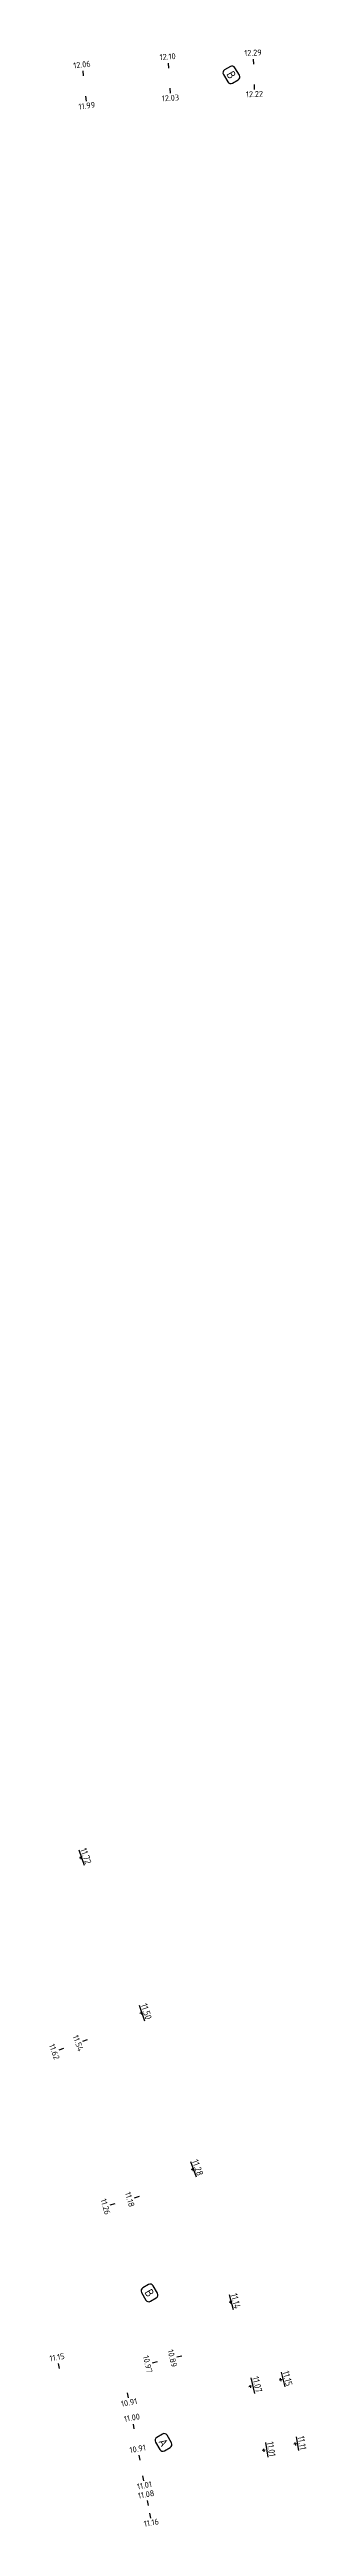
# Model space of a CAD drawing. Header units: metres. Extents: x 117856 to 119829, y 6148158 to 6148674.
# Drawn here: x 119798.3 to 119828.7, y 6148317.6 to 6148611.6 of the extents above; entities that cross this region are included whole.
import ezdxf
from ezdxf.enums import TextEntityAlignment as Align

# ---------------------------------------------------------------- set-up
doc = ezdxf.new("R2010")
doc.units = ezdxf.units.M
doc.header["$LTSCALE"] = 0.4
doc.layers.get('0').update_dxf_attribs({"linetype": 'CONTINUOUS'})
doc.layers.add('05_Öb-typ', color=1, linetype='CONTINUOUS')
doc.layers.add('M-351', color=1, linetype='CONTINUOUS')
doc.styles.add('ISO', font='iso.shx')
doc.styles.add('ISO-Anno-50', font='iso.shx', dxfattribs={"height": 5})

# ---------------------------------------------------------------- blocks, each defined once
blk = doc.blocks.new('_zniv')
at = {"color": 0}
for p, q in [((-0.43, 0), (0.43, 0)), ((0, 0.43), (0, -0.43))]:
    blk.add_line(p, q, dxfattribs=at)
at = {"style": 'ISO'}
blk.add_attdef('ZNIV', text='', height=2, dxfattribs=at).set_placement((0, 0), align=Align.BOTTOM_CENTER)
blk = doc.blocks.new('_mkhjd')
blk.add_line((0.75, 0), (-0.75, 0))
at = {"style": 'ISO'}
blk.add_attdef('H', text='', height=1.75, rotation=270, dxfattribs=at).set_placement((0.75, 0), align=Align.CENTER)
blk = doc.blocks.new('_OVERB')
for p, q in [((-2.29, 0.99), (-2.29, -0.99)), ((1.29, 1.99), (-1.29, 1.99)), ((2.29, -0.99), (2.29, 0.99)), ((-1.29, -1.99), (1.29, -1.99))]:
    blk.add_line(p, q)
for centre, start, end in [((-1.29, 0.99), 90, 180), ((1.29, 0.99), 0, 90), ((-1.29, -0.99), 180, 270), ((1.29, -0.99), 270, 0)]:
    blk.add_arc(centre, 1, start, end)
at = {"style": 'ISO'}
blk.add_attdef('NR', text='', height=2.5, dxfattribs=at).set_placement((0, 0), align=Align.MIDDLE_CENTER)

msp = doc.modelspace()

# ---------------------------------------------------------------- block references
at = {"layer": '05_Öb-typ', "xscale": 0.4000000001749886, "yscale": 0.4000000001749886, "zscale": 0.4000000001749886, "rotation": 300.121019869498}
for p, values in [((119819.841, 6148608.564), {'NR': 'B'}), ((119810.131, 6148345.327), {'NR': 'B'}), ((119811.797, 6148327.585), {'NR': 'A'})]:
    msp.add_blockref('_OVERB', p, dxfattribs=at).add_auto_attribs(values)
at = {"layer": 'M-351'}
ref = msp.add_blockref('_mkhjd', (119822.442, 6148610.133), dxfattribs=dict(at, xscale=0.4, yscale=0.4, zscale=0.4, rotation=92.09010128221887))
ref.add_attrib('H', '12.29', dxfattribs={"color": 0, "height": 0.7, "rotation": 2.0901, "style": 'ISO-Anno-50'}).set_placement((119822.424, 6148610.632), align=Align.BOTTOM_CENTER)
ref = msp.add_blockref('_mkhjd', (119802.255, 6148608.733), dxfattribs=dict(at, xscale=0.4, yscale=0.4, zscale=0.4, rotation=96.72042174483242))
ref.add_attrib('H', '12.06', dxfattribs={"color": 0, "height": 0.7, "rotation": 6.72042, "style": 'ISO-Anno-50'}).set_placement((119802.196, 6148609.229), align=Align.BOTTOM_CENTER)
ref = msp.add_blockref('_mkhjd', (119812.361, 6148609.668), dxfattribs=dict(at, xscale=0.4, yscale=0.4, zscale=0.4, rotation=93.85563276917551))
ref.add_attrib('H', '12.10', dxfattribs={"color": 0, "height": 0.7, "rotation": 3.85563, "style": 'ISO-Anno-50'}).set_placement((119812.327, 6148610.167), align=Align.BOTTOM_CENTER)
ref = msp.add_blockref('_mkhjd', (119802.606, 6148605.754), dxfattribs=dict(at, xscale=0.4, yscale=0.4, zscale=0.4, rotation=96.72042174483745))
ref.add_attrib('H', '11.99', dxfattribs={"color": 0, "height": 0.7, "rotation": 6.72042, "style": 'ISO-Anno-50'}).set_placement((119802.664, 6148605.257), align=Align.TOP_CENTER)
ref = msp.add_blockref('_mkhjd', (119812.562, 6148606.675), dxfattribs=dict(at, xscale=0.4, yscale=0.4, zscale=0.4, rotation=93.85563276918184))
ref.add_attrib('H', '12.03', dxfattribs={"color": 0, "height": 0.7, "rotation": 3.85563, "style": 'ISO-Anno-50'}).set_placement((119812.596, 6148606.176), align=Align.TOP_CENTER)
ref = msp.add_blockref('_mkhjd', (119822.551, 6148607.135), dxfattribs=dict(at, xscale=0.4, yscale=0.4, zscale=0.4, rotation=92.09010128221887))
ref.add_attrib('H', '12.22', dxfattribs={"color": 0, "height": 0.7, "rotation": 2.0901, "style": 'ISO-Anno-50'}).set_placement((119822.569, 6148606.635), align=Align.TOP_CENTER)
ref = msp.add_blockref('_zniv', (119801.997, 6148396.964), dxfattribs=dict(at, xscale=0.4, yscale=0.4, zscale=0.4, rotation=289.7603016489656))
ref.add_attrib('ZNIV', '%%u11.72', dxfattribs={"layer": '0', "color": 4, "height": 0.8, "rotation": 289.7603, "style": 'ISO', "width": 1}).set_placement((119801.997, 6148396.964), align=Align.BOTTOM_CENTER)
ref = msp.add_blockref('_zniv', (119809.152, 6148378.532), dxfattribs=dict(at, xscale=0.4, yscale=0.4, zscale=0.4, rotation=288.0519467266638))
ref.add_attrib('ZNIV', '%%u11.50', dxfattribs={"layer": '0', "color": 4, "height": 0.8, "rotation": 288.05195, "style": 'ISO'}).set_placement((119809.152, 6148378.532), align=Align.BOTTOM_CENTER)
ref = msp.add_blockref('_mkhjd', (119799.657, 6148374.245), dxfattribs=dict(at, xscale=0.4, yscale=0.4, zscale=0.4, rotation=19.89826636814048))
ref.add_attrib('H', '11.62', dxfattribs={"color": 0, "height": 0.7, "rotation": 289.89827, "style": 'ISO-Anno-50'}).set_placement((119799.187, 6148374.074), align=Align.TOP_CENTER)
ref = msp.add_blockref('_mkhjd', (119802.478, 6148375.266), dxfattribs=dict(at, xscale=0.4, yscale=0.4, zscale=0.4, rotation=19.89826636814928))
ref.add_attrib('H', '11.54', dxfattribs={"color": 0, "height": 0.7, "rotation": 289.89827, "style": 'ISO-Anno-50'}).set_placement((119802.008, 6148375.096), align=Align.TOP_CENTER)
ref = msp.add_blockref('_zniv', (119815.246, 6148359.987), dxfattribs=dict(at, xscale=0.4, yscale=0.4, zscale=0.4, rotation=289.8136565594306))
ref.add_attrib('ZNIV', '%%u11.28', dxfattribs={"layer": '0', "color": 4, "height": 0.8, "rotation": 289.81366, "style": 'ISO'}).set_placement((119815.246, 6148359.987), align=Align.BOTTOM_CENTER)
ref = msp.add_blockref('_mkhjd', (119805.737, 6148355.819), dxfattribs=dict(at, xscale=0.4, yscale=0.4, zscale=0.4, rotation=16.62422182456131))
ref.add_attrib('H', '11.26', dxfattribs={"color": 0, "height": 0.7, "rotation": 286.62422, "style": 'ISO-Anno-50'}).set_placement((119805.258, 6148355.676), align=Align.TOP_CENTER)
ref = msp.add_blockref('_mkhjd', (119808.612, 6148356.677), dxfattribs=dict(at, xscale=0.4, yscale=0.4, zscale=0.4, rotation=16.62422182454933))
ref.add_attrib('H', '11.18', dxfattribs={"color": 0, "height": 0.7, "rotation": 286.62422, "style": 'ISO-Anno-50'}).set_placement((119808.133, 6148356.534), align=Align.TOP_CENTER)
ref = msp.add_blockref('_zniv', (119819.744, 6148344.22), dxfattribs=dict(at, xscale=0.4, yscale=0.4, zscale=0.4, rotation=284.2032760435783))
ref.add_attrib('ZNIV', '%%u11.14', dxfattribs={"layer": '0', "color": 4, "height": 0.8, "rotation": 284.20328, "style": 'ISO'}).set_placement((119819.744, 6148344.22), align=Align.BOTTOM_CENTER)
ref = msp.add_blockref('_mkhjd', (119799.371, 6148336.65, -11.695), dxfattribs=dict(at, xscale=0.4000000000000001, yscale=0.4000000000000001, zscale=0.4000000000000001, rotation=100.4671676217558))
ref.add_attrib('H', '11.15', dxfattribs={"color": 0, "height": 0.7, "rotation": 10.46717, "style": 'ISO-Anno-50'}).set_placement((119799.28, 6148337.142, -11.695), align=Align.BOTTOM_CENTER)
ref = msp.add_blockref('_mkhjd', (119813.674, 6148337.768), dxfattribs=dict(at, xscale=0.4, yscale=0.4, zscale=0.4, rotation=13.35017728080349))
ref.add_attrib('H', '10.89', dxfattribs={"color": 0, "height": 0.7, "rotation": 283.35018, "style": 'ISO-Anno-50'}).set_placement((119813.188, 6148337.653), align=Align.TOP_CENTER)
ref = msp.add_blockref('_mkhjd', (119810.755, 6148337.076), dxfattribs=dict(at, xscale=0.4, yscale=0.4, zscale=0.4, rotation=13.35017728081811))
ref.add_attrib('H', '10.97', dxfattribs={"color": 0, "height": 0.7, "rotation": 283.35018, "style": 'ISO-Anno-50'}).set_placement((119810.269, 6148336.96), align=Align.TOP_CENTER)
ref = msp.add_blockref('_zniv', (119822.076, 6148334.234), dxfattribs=dict(at, xscale=0.4, yscale=0.4, zscale=0.4, rotation=283.9612316634617))
ref.add_attrib('ZNIV', '%%u11.07', dxfattribs={"layer": '0', "color": 4, "height": 0.8, "rotation": 283.96123, "style": 'ISO'}).set_placement((119822.289, 6148334.313), align=Align.BOTTOM_CENTER)
ref = msp.add_blockref('_zniv', (119825.679, 6148335.031), dxfattribs=dict(at, xscale=0.4, yscale=0.4, zscale=0.4, rotation=283.9612316634617))
ref.add_attrib('ZNIV', '%%u11.15', dxfattribs={"layer": '0', "color": 4, "height": 0.8, "rotation": 283.96123, "style": 'ISO'}).set_placement((119825.877, 6148335.034), align=Align.BOTTOM_CENTER)
ref = msp.add_blockref('_mkhjd', (119807.562, 6148333.164), dxfattribs=dict(at, xscale=0.4, yscale=0.4, zscale=0.4, rotation=100.4671676217558))
ref.add_attrib('H', '10.91', dxfattribs={"color": 0, "height": 0.7, "rotation": 10.46717, "style": 'ISO-Anno-50'}).set_placement((119807.653, 6148332.673), align=Align.TOP_CENTER)
ref = msp.add_blockref('_mkhjd', (119808.243, 6148329.477), dxfattribs=dict(at, xscale=0.4, yscale=0.4, zscale=0.4, rotation=100.4671676217558))
ref.add_attrib('H', '11.00', dxfattribs={"color": 0, "height": 0.7, "rotation": 10.46717, "style": 'ISO-Anno-50'}).set_placement((119808.152, 6148329.968), align=Align.BOTTOM_CENTER)
ref = msp.add_blockref('_mkhjd', (119808.924, 6148325.789), dxfattribs=dict(at, xscale=0.4, yscale=0.4, zscale=0.4, rotation=100.4671676217558))
ref.add_attrib('H', '10.91', dxfattribs={"color": 0, "height": 0.7, "rotation": 10.46717, "style": 'ISO-Anno-50'}).set_placement((119808.833, 6148326.281), align=Align.BOTTOM_CENTER)
ref = msp.add_blockref('_zniv', (119823.664, 6148326.658), dxfattribs=dict(at, xscale=0.4, yscale=0.4, zscale=0.4, rotation=279.5200870917292))
ref.add_attrib('ZNIV', '%%u11.01', dxfattribs={"layer": '0', "color": 4, "height": 0.8, "rotation": 279.52009, "style": 'ISO'}).set_placement((119823.942, 6148326.69), align=Align.BOTTOM_CENTER)
ref = msp.add_blockref('_zniv', (119827.399, 6148327.397), dxfattribs=dict(at, xscale=0.4, yscale=0.4, zscale=0.4, rotation=279.5200870917292))
ref.add_attrib('ZNIV', '%%u11.11', dxfattribs={"layer": '0', "color": 4, "height": 0.8, "rotation": 279.52009, "style": 'ISO'}).set_placement((119827.591, 6148327.43), align=Align.BOTTOM_CENTER)
ref = msp.add_blockref('_mkhjd', (119809.378, 6148323.331), dxfattribs=dict(at, xscale=0.4, yscale=0.4, zscale=0.4, rotation=100.4671676217558))
ref.add_attrib('H', '11.01', dxfattribs={"color": 0, "height": 0.7, "rotation": 10.46717, "style": 'ISO-Anno-50'}).set_placement((119809.469, 6148322.839), align=Align.TOP_CENTER)
ref = msp.add_blockref('_mkhjd', (119809.923, 6148320.381), dxfattribs=dict(at, xscale=0.4, yscale=0.4, zscale=0.4, rotation=100.4671676217558))
ref.add_attrib('H', '11.08', dxfattribs={"color": 0, "height": 0.7, "rotation": 10.46717, "style": 'ISO-Anno-50'}).set_placement((119809.833, 6148320.872), align=Align.BOTTOM_CENTER)
ref = msp.add_blockref('_mkhjd', (119810.196, 6148318.906), dxfattribs=dict(at, xscale=0.4, yscale=0.4, zscale=0.4, rotation=100.4671676217558))
ref.add_attrib('H', '11.16', dxfattribs={"color": 0, "height": 0.7, "rotation": 10.46717, "style": 'ISO-Anno-50'}).set_placement((119810.287, 6148318.414), align=Align.TOP_CENTER)

doc.saveas('drawing.dxf')
